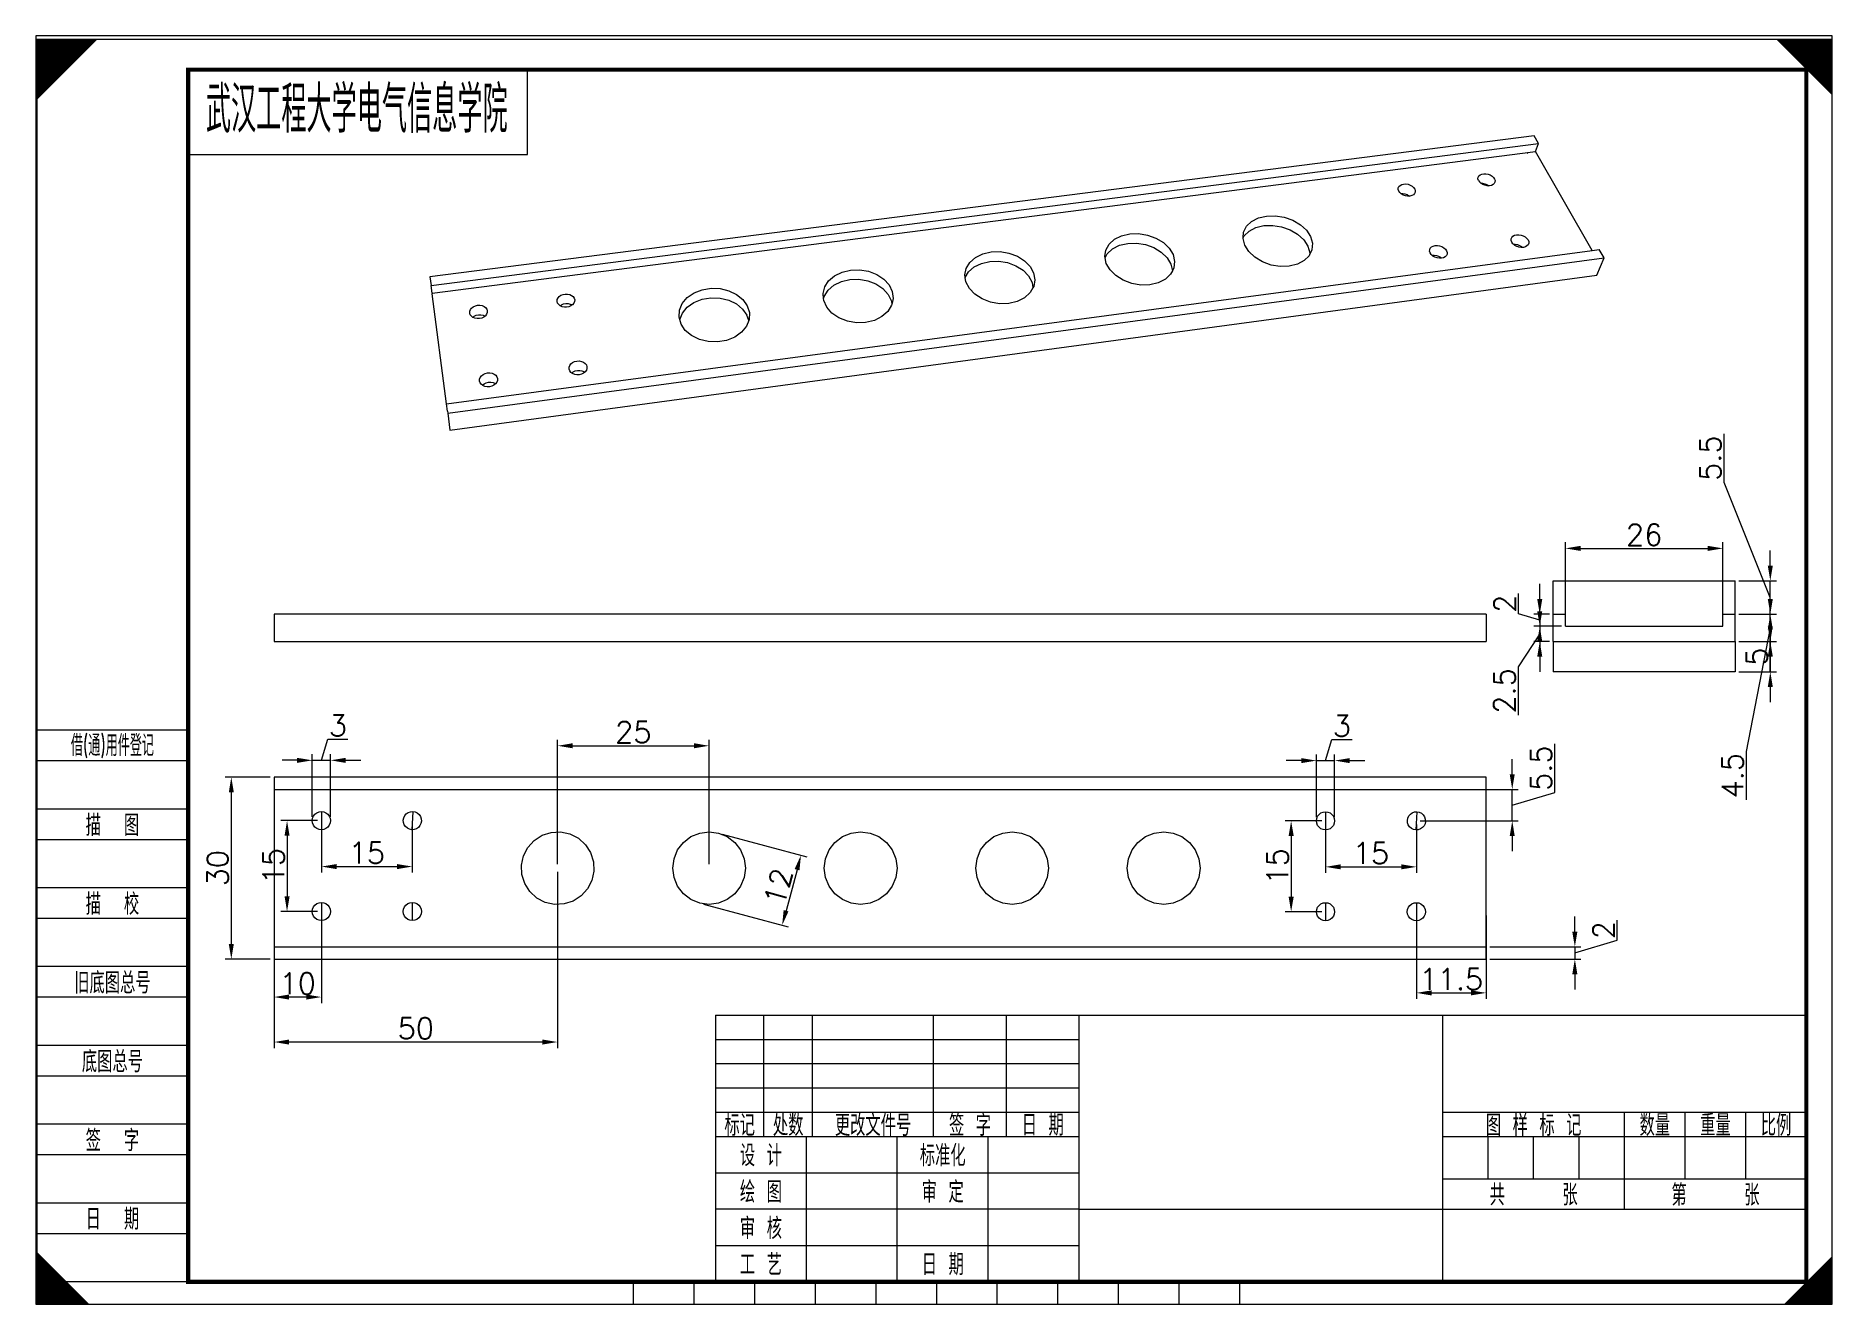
# Paper-space layout '布局1' of a CAD drawing. Extents: x -20 to 277, y -7 to 203.
# The model-space entities are those that its viewports show. They can reach past a viewport. Long polylines and large blocks are cut down to what shows.
import ezdxf
from ezdxf.enums import TextEntityAlignment as Align

# ---------------------------------------------------------------- set-up
doc = ezdxf.new("R2010")
doc.units = 0
doc.header["$LTSCALE"] = 2
doc.layers.get('0').update_dxf_attribs({"linetype": 'CONTINUOUS', "lineweight": 18})
doc.layers.get('DEFPOINTS').update_dxf_attribs({"linetype": 'CONTINUOUS', "lineweight": 18})
for name, color, linetype, lineweight in [('00', 7, 'CONTINUOUS', 18), ('1', 6, 'CONTINUOUS', 18), ('BORDER', 7, 'CONTINUOUS', 18), ('DIM', 1, 'CONTINUOUS', 18), ('TEXT', 7, 'CONTINUOUS', 18)]:
    doc.layers.add(name, color=color, linetype=linetype, lineweight=lineweight)
doc.styles.get("Standard").update_dxf_attribs({"font": 'txt.shx', "bigfont": 'hzcf.shx'})
doc.styles.add('STANDARD 0.75', font='gbenor.shx', dxfattribs={"bigfont": 'gbcbig.shx'})
doc.styles.add('YKYHZ', font='gbenor.shx', dxfattribs={"bigfont": 'gbcbig.shx'})
doc.dimstyles.get("Standard").update_dxf_attribs({"dimtxt": 3.5, "dimasz": 2.5, "dimexe": 1, "dimexo": 0.625, "dimgap": 0.5, "dimtad": 1, "dimzin": 12, "dimdsep": 46, "dimtxsty": 'Standard', "dimcen": -0.09, "dimclrd": 256, "dimclre": 256, "dimclrt": 7, "dimazin": 3, "dimtfac": 1, "dimtmove": 1, "dimatfit": 3, "dimfxl": 1, "dimtolj": 1, "dimtzin": 0, "dimlwd": -1, "dimlwe": -1, "dimarcsym": 0})

psp = doc.layouts.new('布局1')

msp = doc.modelspace()

# ---------------------------------------------------------------- texts
at = {"style": 'STANDARD 0.75', "width": 0.75}
msp.add_text('武汉工程大学电气信息学院', height=7.68474, dxfattribs=at).set_placement((575.167, 797.31))

# ---------------------------------------------------------------- blocks, each defined once
blk = doc.blocks.new('*U0')
at = {"layer": '00', "color": 7, "linetype": 'Continuous', "ltscale": 5}
for p, q in [((81, 205), (25, 205)), ((25, 205), (25, 191)), ((81, 191), (81, 205)), ((25, 191), (81, 191)), ((112, 49), (292, 49)), ((112, 49), (112, 5)), ((172, 5), (172, 49)), ((232, 5), (232, 49)), ((292, 5), (292, 49)), ((112, 29), (172, 29)), ((127, 5), (127, 29)), ((142, 5), (142, 29)), ((157, 5), (157, 29)), ((172, 17), (292, 17))]:
    blk.add_line(p, q, dxfattribs=at)
at = {"layer": '1', "color": 5, "linetype": 'Continuous', "ltscale": 5}
for p, q in [((25, 96), (0, 96)), ((0, 91), (25, 91)), ((25, 83), (0, 83)), ((25, 83), (0, 83)), ((0, 78), (25, 78)), ((25, 70), (0, 70)), ((0, 65), (25, 65)), ((25, 57), (0, 57)), ((0, 52), (25, 52)), ((120, 29), (120, 49)), ((128, 29), (128, 49)), ((148, 29), (148, 49)), ((160, 29), (160, 49)), ((112, 45), (172, 45)), ((25, 44), (0, 44)), ((0, 39), (25, 39)), ((112, 41), (172, 41)), ((112, 37), (172, 37)), ((112, 33), (172, 33)), ((232, 33), (292, 33)), ((262, 17), (262, 33)), ((272, 22), (272, 33)), ((282, 22), (282, 33)), ((25, 31), (0, 31)), ((232, 29), (292, 29)), ((239.5, 22), (239.5, 29)), ((247, 22), (247, 29)), ((254.5, 22), (254.5, 29)), ((0, 26), (25, 26)), ((112, 23), (172, 23)), ((232, 22), (292, 22)), ((25, 18), (0, 18)), ((172, 17), (112, 17)), ((0, 13), (25, 13)), ((112, 11), (172, 11)), ((25, 5), (0, 5)), ((25, 5), (0, 5)), ((25, 5), (0, 5)), ((25, 5), (0, 5)), ((25, 5), (0, 5))]:
    blk.add_line(p, q, dxfattribs=at)
at = {"layer": 'BORDER', "color": 1, "linetype": 'Continuous', "ltscale": 5}
for points in [[(0, 210, 0, 14.14, 0), (5, 205, 14.14, 14.14, 0)], [(297, 210, 0, 14.14, 0), (292, 205, 14.14, 14.14, 0)], [(0, 0, 0, 14.14, 0), (5, 5, 14.14, 14.14, 0)], [(297, 0, 0, 14.14, 0), (292, 5, 14.14, 14.14, 0)]]:
    blk.add_lwpolyline(points, format="xyseb", dxfattribs=at)
blk.add_lwpolyline([(0, 0), (297, 0), (297, 210), (0, 210)], close=True, dxfattribs=at)
at = {"layer": 'BORDER', "color": 1, "linetype": 'Continuous', "ltscale": 5, "const_width": 0.7}
blk.add_lwpolyline([(25, 5), (292, 5), (292, 205), (25, 205)], close=True, dxfattribs=at)
at = {"layer": 'TEXT', "color": 1, "linetype": 'Continuous', "ltscale": 5}
for points in [[(98.5, 0), (98.5, 5)], [(108.5, 0), (108.5, 5)], [(118.5, 0), (118.5, 5)], [(128.5, 0), (128.5, 5)], [(138.5, 0), (138.5, 5)], [(148.5, 0), (148.5, 5)], [(158.5, 0), (158.5, 5)], [(168.5, 0), (168.5, 5)], [(178.5, 0), (178.5, 5)], [(188.5, 0), (188.5, 5)], [(198.5, 0), (198.5, 5)], [(98.5, 0), (198.5, 0)]]:
    blk.add_lwpolyline(points, dxfattribs=at)
at = {"layer": 'TEXT', "color": 7, "linetype": 'Continuous', "ltscale": 5, "style": 'YKYHZ', "width": 0.790251}
blk.add_text('借(通)用件登记', height=3.5, dxfattribs=at).set_placement((12.5, 93.5), align=Align.MIDDLE)
at = {"layer": 'TEXT', "color": 7, "linetype": 'Continuous', "ltscale": 5, "style": 'YKYHZ'}
for s, p in [('描  图', (12.5, 80.5)), ('描  校', (12.5, 67.5)), ('旧底图总号', (12.5, 54.5)), ('底图总号', (12.5, 41.5)), ('标记', (116, 31)), ('处数', (124, 31)), ('更改文件号', (138, 31)), ('签 字', (154, 31)), ('日 期', (166, 31)), ('图 样 标 记', (247, 31)), ('数量', (267, 31)), ('重量', (277, 31)), ('比例', (287, 31)), ('签  字', (12.5, 28.5)), ('设 计', (119.5, 26)), ('标准化', (149.5, 26)), ('绘 图', (119.5, 20)), ('审 定', (149.5, 20)), ('共     张', (247, 19.5)), ('第     张', (277, 19.5)), ('日  期', (12.5, 15.5)), ('审 核', (119.5, 14)), ('工 艺', (119.5, 8)), ('日 期', (149.5, 8))]:
    blk.add_text(s, height=3.5, dxfattribs=at).set_placement(p, align=Align.MIDDLE)
blk = doc.blocks.new('*D5')
at = {"layer": 'DEFPOINTS', "color": 0, "ltscale": 5, "transparency": 16777216}
for p in [(797.49, 717.86), (795.26, 715.86), (799.49, 715.86)]:
    blk.add_point(p, dxfattribs=at)
at = {"layer": 'DIM', "ltscale": 5, "transparency": 16777216}
for p, q in [((791.76, 717.91), (791.76, 721.25)), ((795.26, 720.36), (795.26, 722.86)), ((795.26, 716.86), (791.76, 717.91)), ((796.87, 717.86), (794.26, 717.86)), ((795.26, 717.86), (795.26, 715.86)), ((795.26, 717.86), (795.26, 715.86)), ((798.87, 715.86), (794.26, 715.86)), ((795.26, 713.36), (795.26, 710.86))]:
    blk.add_line(p, q, dxfattribs=at)
for points in [[(794.84, 720.36), (795.67, 720.36), (795.26, 717.86)], [(794.84, 713.36), (795.67, 713.36), (795.26, 715.86)]]:
    blk.add_solid(points, dxfattribs=at)
at = {"layer": 'DIM', "color": 7, "ltscale": 5, "transparency": 16777216, "insert": (789.51, 719.58), "char_height": 3.5, "attachment_point": 5, "rotation": 90}
blk.add_mtext('\\A1;2', dxfattribs=at)
blk = doc.blocks.new('*D6')
at = {"layer": 'DEFPOINTS', "color": 0, "ltscale": 5, "transparency": 16777216}
for p in [(799.49, 715.86), (795.26, 713.36), (797.49, 713.36)]:
    blk.add_point(p, dxfattribs=at)
at = {"layer": 'DIM', "ltscale": 5, "transparency": 16777216}
for p, q in [((795.26, 718.36), (795.26, 720.86)), ((795.26, 714.61), (791.69, 709.2)), ((798.87, 715.86), (794.26, 715.86)), ((795.26, 715.86), (795.26, 713.36)), ((795.26, 715.86), (795.26, 713.36)), ((796.87, 713.36), (794.26, 713.36)), ((791.69, 709.2), (791.69, 701.2)), ((795.26, 710.86), (795.26, 708.36))]:
    blk.add_line(p, q, dxfattribs=at)
for points in [[(794.84, 718.36), (795.67, 718.36), (795.26, 715.86)], [(794.84, 710.86), (795.67, 710.86), (795.26, 713.36)]]:
    blk.add_solid(points, dxfattribs=at)
at = {"layer": 'DIM', "color": 7, "ltscale": 5, "transparency": 16777216, "insert": (789.44, 705.2), "char_height": 3.5, "attachment_point": 5, "rotation": 90}
blk.add_mtext('\\A1;2.5', dxfattribs=at)
blk = doc.blocks.new('*D7')
at = {"layer": 'DEFPOINTS', "color": 0, "ltscale": 5, "transparency": 16777216}
for p in [(825.49, 728.72), (799.49, 715.86), (825.49, 715.86)]:
    blk.add_point(p, dxfattribs=at)
at = {"layer": 'DIM', "ltscale": 5, "transparency": 16777216}
for p, q in [((799.49, 716.49), (799.49, 729.72)), ((825.49, 716.49), (825.49, 729.72)), ((801.99, 728.72), (822.99, 728.72))]:
    blk.add_line(p, q, dxfattribs=at)
for points in [[(801.99, 729.14), (801.99, 728.3), (799.49, 728.72)], [(822.99, 729.14), (822.99, 728.3), (825.49, 728.72)]]:
    blk.add_solid(points, dxfattribs=at)
at = {"layer": 'DIM', "color": 7, "ltscale": 5, "transparency": 16777216, "insert": (812.49, 730.97), "char_height": 3.5, "attachment_point": 5}
blk.add_mtext('\\A1;26', dxfattribs=at)
blk = doc.blocks.new('*D8')
at = {"layer": 'DEFPOINTS', "color": 0, "ltscale": 5, "transparency": 16777216}
for p in [(761.41, 693.7), (758.41, 683.76), (761.41, 683.76)]:
    blk.add_point(p, dxfattribs=at)
at = {"layer": 'DIM', "ltscale": 5, "transparency": 16777216}
for p, q in [((759.91, 693.7), (760.96, 697.2)), ((760.96, 697.2), (764.29, 697.2)), ((755.91, 693.7), (753.41, 693.7)), ((758.41, 684.39), (758.41, 694.7)), ((758.41, 693.7), (761.41, 693.7)), ((758.41, 693.7), (761.41, 693.7)), ((761.41, 684.39), (761.41, 694.7)), ((763.91, 693.7), (766.41, 693.7))]:
    blk.add_line(p, q, dxfattribs=at)
for points in [[(755.91, 694.12), (755.91, 693.29), (758.41, 693.7)], [(763.91, 694.12), (763.91, 693.29), (761.41, 693.7)]]:
    blk.add_solid(points, dxfattribs=at)
at = {"layer": 'DIM', "color": 7, "ltscale": 5, "transparency": 16777216, "insert": (762.62, 699.45), "char_height": 3.5, "attachment_point": 5}
blk.add_mtext('\\A1;3', dxfattribs=at)
blk = doc.blocks.new('*D9')
at = {"layer": 'DEFPOINTS', "color": 0, "ltscale": 5, "transparency": 16777216}
for p in [(759.91, 683.76), (774.91, 683.76), (774.91, 676.17)]:
    blk.add_point(p, dxfattribs=at)
at = {"layer": 'DIM', "ltscale": 5, "transparency": 16777216}
for p, q in [((759.91, 683.14), (759.91, 675.17)), ((774.91, 683.14), (774.91, 675.17)), ((762.41, 676.17), (772.41, 676.17))]:
    blk.add_line(p, q, dxfattribs=at)
for points in [[(762.41, 676.59), (762.41, 675.76), (759.91, 676.17)], [(772.41, 676.59), (772.41, 675.76), (774.91, 676.17)]]:
    blk.add_solid(points, dxfattribs=at)
at = {"layer": 'DIM', "color": 7, "ltscale": 5, "transparency": 16777216, "insert": (767.41, 678.42), "char_height": 3.5, "attachment_point": 5}
blk.add_mtext('\\A1;15', dxfattribs=at)
blk = doc.blocks.new('*D10')
at = {"layer": 'DEFPOINTS', "color": 0, "ltscale": 5, "transparency": 16777216}
for p in [(759.91, 683.76), (754.24, 668.76), (759.91, 668.76)]:
    blk.add_point(p, dxfattribs=at)
at = {"layer": 'DIM', "ltscale": 5, "transparency": 16777216}
for p, q in [((759.28, 683.76), (753.24, 683.76)), ((754.24, 681.26), (754.24, 671.26)), ((759.28, 668.76), (753.24, 668.76))]:
    blk.add_line(p, q, dxfattribs=at)
for points in [[(753.82, 681.26), (754.66, 681.26), (754.24, 683.76)], [(753.82, 671.26), (754.66, 671.26), (754.24, 668.76)]]:
    blk.add_solid(points, dxfattribs=at)
at = {"layer": 'DIM', "color": 7, "ltscale": 5, "transparency": 16777216, "insert": (751.99, 676.26), "char_height": 3.5, "attachment_point": 5, "rotation": 90}
blk.add_mtext('\\A1;15', dxfattribs=at)
blk = doc.blocks.new('*D11')
at = {"layer": 'DEFPOINTS', "color": 0, "ltscale": 5, "transparency": 16777216}
for p in [(774.91, 688.96), (790.72, 688.96), (774.91, 683.76)]:
    blk.add_point(p, dxfattribs=at)
at = {"layer": 'DIM', "ltscale": 5, "transparency": 16777216}
for p, q in [((790.72, 691.46), (790.72, 693.96)), ((797.72, 688.46), (797.72, 696.46)), ((775.53, 688.96), (791.72, 688.96)), ((790.72, 683.76), (790.72, 688.96)), ((790.72, 683.76), (790.72, 688.96)), ((790.72, 686.36), (797.72, 688.46)), ((775.53, 683.76), (791.72, 683.76)), ((790.72, 681.26), (790.72, 678.76))]:
    blk.add_line(p, q, dxfattribs=at)
for points in [[(790.3, 691.46), (791.13, 691.46), (790.72, 688.96)], [(790.3, 681.26), (791.13, 681.26), (790.72, 683.76)]]:
    blk.add_solid(points, dxfattribs=at)
at = {"layer": 'DIM', "color": 7, "ltscale": 5, "transparency": 16777216, "insert": (795.47, 692.46), "char_height": 3.5, "attachment_point": 5, "rotation": 90}
blk.add_mtext('\\A1;5.5', dxfattribs=at)
blk = doc.blocks.new('*D12')
at = {"layer": 'DEFPOINTS', "color": 0, "ltscale": 5, "transparency": 16777216}
for p in [(774.91, 668.76), (786.41, 668.76), (786.41, 655.38)]:
    blk.add_point(p, dxfattribs=at)
at = {"layer": 'DIM', "ltscale": 5, "transparency": 16777216}
for p, q in [((774.91, 668.14), (774.91, 654.38)), ((786.41, 668.14), (786.41, 654.38)), ((777.41, 655.38), (783.91, 655.38))]:
    blk.add_line(p, q, dxfattribs=at)
for points in [[(777.41, 655.79), (777.41, 654.96), (774.91, 655.38)], [(783.91, 655.79), (783.91, 654.96), (786.41, 655.38)]]:
    blk.add_solid(points, dxfattribs=at)
at = {"layer": 'DIM', "color": 7, "ltscale": 5, "transparency": 16777216, "insert": (780.66, 657.63), "char_height": 3.5, "attachment_point": 5}
blk.add_mtext('\\A1;11.5', dxfattribs=at)
blk = doc.blocks.new('*D16')
at = {"layer": 'DEFPOINTS', "color": 0, "ltscale": 5, "transparency": 16777216}
for p in [(659.76, 681.76), (656.65, 670.16), (670.25, 666.52)]:
    blk.add_point(p, dxfattribs=at)
at = {"layer": 'DIM', "ltscale": 5, "transparency": 16777216}
for p, q in [((660.36, 681.59), (674.32, 677.85)), ((672.71, 675.7), (670.9, 668.94)), ((657.25, 670), (671.22, 666.26))]:
    blk.add_line(p, q, dxfattribs=at)
for points in [[(672.31, 675.81), (673.11, 675.59), (673.36, 678.11)], [(670.5, 669.04), (671.3, 668.83), (670.25, 666.52)]]:
    blk.add_solid(points, dxfattribs=at)
at = {"layer": 'DIM', "color": 7, "ltscale": 5, "transparency": 16777216, "insert": (669.63, 672.9), "char_height": 3.5, "attachment_point": 5, "rotation": 75}
blk.add_mtext('\\A1;12', dxfattribs=at)
blk = doc.blocks.new('*D18')
at = {"layer": 'DEFPOINTS', "color": 0, "ltscale": 5, "transparency": 16777216}
for p in [(658.2, 696.15), (633.2, 675.96), (658.2, 675.96)]:
    blk.add_point(p, dxfattribs=at)
at = {"layer": 'DIM', "ltscale": 5, "transparency": 16777216}
for p, q in [((633.2, 676.59), (633.2, 697.15)), ((658.2, 676.59), (658.2, 697.15)), ((635.7, 696.15), (655.7, 696.15))]:
    blk.add_line(p, q, dxfattribs=at)
for points in [[(635.7, 696.57), (635.7, 695.74), (633.2, 696.15)], [(655.7, 696.57), (655.7, 695.74), (658.2, 696.15)]]:
    blk.add_solid(points, dxfattribs=at)
at = {"layer": 'DIM', "color": 7, "ltscale": 5, "transparency": 16777216, "insert": (645.7, 698.4), "char_height": 3.5, "attachment_point": 5}
blk.add_mtext('\\A1;25', dxfattribs=at)
blk = doc.blocks.new('*D19')
at = {"layer": 'DEFPOINTS', "color": 0, "ltscale": 5, "transparency": 16777216}
for p in [(786.41, 662.96), (786.41, 660.96), (801.05, 660.96)]:
    blk.add_point(p, dxfattribs=at)
at = {"layer": 'DIM', "ltscale": 5, "transparency": 16777216}
for p, q in [((801.05, 665.46), (801.05, 667.96)), ((808.05, 664.06), (808.05, 667.39)), ((801.05, 661.96), (808.05, 664.06)), ((787.03, 662.96), (802.05, 662.96)), ((787.03, 660.96), (802.05, 660.96)), ((801.05, 662.96), (801.05, 660.96)), ((801.05, 662.96), (801.05, 660.96)), ((801.05, 658.46), (801.05, 655.96))]:
    blk.add_line(p, q, dxfattribs=at)
for points in [[(800.63, 665.46), (801.46, 665.46), (801.05, 662.96)], [(800.63, 658.46), (801.46, 658.46), (801.05, 660.96)]]:
    blk.add_solid(points, dxfattribs=at)
at = {"layer": 'DIM', "color": 7, "ltscale": 5, "transparency": 16777216, "insert": (805.8, 665.73), "char_height": 3.5, "attachment_point": 5, "rotation": 90}
blk.add_mtext('\\A1;2', dxfattribs=at)
blk = doc.blocks.new('*D20')
at = {"layer": 'DEFPOINTS', "color": 0, "ltscale": 5, "transparency": 16777216}
for p in [(827.49, 713.36), (833.3, 713.36), (827.49, 708.36)]:
    blk.add_point(p, dxfattribs=at)
at = {"layer": 'DIM', "ltscale": 5, "transparency": 16777216}
for p, q in [((833.3, 715.86), (833.3, 718.36)), ((828.12, 713.36), (834.3, 713.36)), ((833.3, 708.36), (833.3, 713.36)), ((828.12, 708.36), (834.3, 708.36)), ((833.3, 705.86), (833.3, 703.36))]:
    blk.add_line(p, q, dxfattribs=at)
for points in [[(832.88, 715.86), (833.71, 715.86), (833.3, 713.36)], [(832.88, 705.86), (833.71, 705.86), (833.3, 708.36)]]:
    blk.add_solid(points, dxfattribs=at)
at = {"layer": 'DIM', "color": 7, "ltscale": 5, "transparency": 16777216, "insert": (831.05, 710.86), "char_height": 3.5, "attachment_point": 5, "rotation": 90}
blk.add_mtext('\\A1;5', dxfattribs=at)
blk = doc.blocks.new('*D21')
at = {"layer": 'DEFPOINTS', "color": 0, "ltscale": 5, "transparency": 16777216}
for p in [(827.49, 717.86), (833.3, 717.86), (827.49, 713.36)]:
    blk.add_point(p, dxfattribs=at)
at = {"layer": 'DIM', "ltscale": 5, "transparency": 16777216}
for p, q in [((833.3, 720.36), (833.3, 722.86)), ((828.12, 717.86), (834.3, 717.86)), ((833.3, 713.36), (833.3, 717.86)), ((833.3, 713.36), (833.3, 717.86)), ((833.3, 715.61), (829.3, 695.21)), ((828.12, 713.36), (834.3, 713.36)), ((833.3, 710.86), (833.3, 708.36)), ((829.3, 695.21), (829.3, 687.21))]:
    blk.add_line(p, q, dxfattribs=at)
for points in [[(832.88, 720.36), (833.71, 720.36), (833.3, 717.86)], [(832.88, 710.86), (833.71, 710.86), (833.3, 713.36)]]:
    blk.add_solid(points, dxfattribs=at)
at = {"layer": 'DIM', "color": 7, "ltscale": 5, "transparency": 16777216, "insert": (827.05, 691.21), "char_height": 3.5, "attachment_point": 5, "rotation": 90}
blk.add_mtext('\\A1;4.5', dxfattribs=at)
blk = doc.blocks.new('*D22')
at = {"layer": 'DEFPOINTS', "color": 0, "ltscale": 5, "transparency": 16777216}
for p in [(827.49, 723.36), (833.3, 723.36), (827.49, 717.86)]:
    blk.add_point(p, dxfattribs=at)
at = {"layer": 'DIM', "ltscale": 5, "transparency": 16777216}
for p, q in [((825.66, 739.61), (825.66, 747.61)), ((833.3, 720.61), (825.66, 739.61)), ((833.3, 725.86), (833.3, 728.36)), ((828.12, 723.36), (834.3, 723.36)), ((833.3, 717.86), (833.3, 723.36)), ((833.3, 717.86), (833.3, 723.36)), ((828.12, 717.86), (834.3, 717.86)), ((833.3, 715.36), (833.3, 712.86))]:
    blk.add_line(p, q, dxfattribs=at)
for points in [[(832.88, 725.86), (833.71, 725.86), (833.3, 723.36)], [(832.88, 715.36), (833.71, 715.36), (833.3, 717.86)]]:
    blk.add_solid(points, dxfattribs=at)
at = {"layer": 'DIM', "color": 7, "ltscale": 5, "transparency": 16777216, "insert": (823.41, 743.61), "char_height": 3.5, "attachment_point": 5, "rotation": 90}
blk.add_mtext('\\A1;5.5', dxfattribs=at)
blk = doc.blocks.new('*D31')
at = {"layer": 'DEFPOINTS', "color": 0, "ltscale": 5, "transparency": 16777216}
for p in [(595.73, 693.75), (592.73, 683.8), (595.73, 683.8)]:
    blk.add_point(p, dxfattribs=at)
at = {"layer": 'DIM', "ltscale": 5, "transparency": 16777216}
for p, q in [((594.23, 693.75), (595.28, 697.25)), ((595.28, 697.25), (598.61, 697.25)), ((590.23, 693.75), (587.73, 693.75)), ((592.73, 684.43), (592.73, 694.75)), ((592.73, 693.75), (595.73, 693.75)), ((592.73, 693.75), (595.73, 693.75)), ((595.73, 684.43), (595.73, 694.75)), ((598.23, 693.75), (600.73, 693.75))]:
    blk.add_line(p, q, dxfattribs=at)
for points in [[(590.23, 694.16), (590.23, 693.33), (592.73, 693.75)], [(598.23, 694.16), (598.23, 693.33), (595.73, 693.75)]]:
    blk.add_solid(points, dxfattribs=at)
at = {"layer": 'DIM', "color": 7, "ltscale": 5, "transparency": 16777216, "insert": (596.95, 699.5), "char_height": 3.5, "attachment_point": 5}
blk.add_mtext('\\A1;3', dxfattribs=at)
blk = doc.blocks.new('*D32')
at = {"layer": 'DEFPOINTS', "color": 0, "ltscale": 5, "transparency": 16777216}
for p in [(594.23, 683.8), (609.23, 683.8), (609.23, 676.22)]:
    blk.add_point(p, dxfattribs=at)
at = {"layer": 'DIM', "ltscale": 5, "transparency": 16777216}
for p, q in [((594.23, 683.18), (594.23, 675.22)), ((609.23, 683.18), (609.23, 675.22)), ((596.73, 676.22), (606.73, 676.22))]:
    blk.add_line(p, q, dxfattribs=at)
for points in [[(596.73, 676.63), (596.73, 675.8), (594.23, 676.22)], [(606.73, 676.63), (606.73, 675.8), (609.23, 676.22)]]:
    blk.add_solid(points, dxfattribs=at)
at = {"layer": 'DIM', "color": 7, "ltscale": 5, "transparency": 16777216, "insert": (601.73, 678.47), "char_height": 3.5, "attachment_point": 5}
blk.add_mtext('\\A1;15', dxfattribs=at)
blk = doc.blocks.new('*D33')
at = {"layer": 'DEFPOINTS', "color": 0, "ltscale": 5, "transparency": 16777216}
for p in [(594.23, 683.8), (588.56, 668.8), (594.23, 668.8)]:
    blk.add_point(p, dxfattribs=at)
at = {"layer": 'DIM', "ltscale": 5, "transparency": 16777216}
for p, q in [((593.6, 683.8), (587.56, 683.8)), ((588.56, 681.3), (588.56, 671.3)), ((593.6, 668.8), (587.56, 668.8))]:
    blk.add_line(p, q, dxfattribs=at)
for points in [[(588.15, 681.3), (588.98, 681.3), (588.56, 683.8)], [(588.15, 671.3), (588.98, 671.3), (588.56, 668.8)]]:
    blk.add_solid(points, dxfattribs=at)
at = {"layer": 'DIM', "color": 7, "ltscale": 5, "transparency": 16777216, "insert": (586.31, 676.3), "char_height": 3.5, "attachment_point": 5, "rotation": 90}
blk.add_mtext('\\A1;15', dxfattribs=at)
blk = doc.blocks.new('*D36')
at = {"layer": 'DEFPOINTS', "color": 0, "ltscale": 5, "transparency": 16777216}
for p in [(586.41, 668.8), (594.23, 668.8), (586.41, 654.69)]:
    blk.add_point(p, dxfattribs=at)
at = {"layer": 'DIM', "ltscale": 5, "transparency": 16777216}
for p, q in [((586.41, 668.18), (586.41, 653.69)), ((594.23, 668.18), (594.23, 653.69)), ((591.73, 654.69), (588.91, 654.69))]:
    blk.add_line(p, q, dxfattribs=at)
for points in [[(588.91, 655.11), (588.91, 654.27), (586.41, 654.69)], [(591.73, 655.11), (591.73, 654.27), (594.23, 654.69)]]:
    blk.add_solid(points, dxfattribs=at)
at = {"layer": 'DIM', "color": 7, "ltscale": 5, "transparency": 16777216, "insert": (590.32, 656.94), "char_height": 3.5, "attachment_point": 5}
blk.add_mtext('\\A1;10', dxfattribs=at)
blk = doc.blocks.new('*D37')
at = {"layer": 'DEFPOINTS', "color": 0, "ltscale": 5, "transparency": 16777216}
for p in [(586.41, 690.96), (579.36, 660.93), (586.41, 660.93)]:
    blk.add_point(p, dxfattribs=at)
at = {"layer": 'DIM', "ltscale": 5, "transparency": 16777216}
for p, q in [((585.78, 690.96), (578.36, 690.96)), ((579.36, 688.46), (579.36, 663.43)), ((585.78, 660.93), (578.36, 660.93))]:
    blk.add_line(p, q, dxfattribs=at)
for points in [[(578.95, 688.46), (579.78, 688.46), (579.36, 690.96)], [(578.95, 663.43), (579.78, 663.43), (579.36, 660.93)]]:
    blk.add_solid(points, dxfattribs=at)
at = {"layer": 'DIM', "color": 7, "ltscale": 5, "transparency": 16777216, "insert": (577.11, 675.95), "char_height": 3.5, "attachment_point": 5, "rotation": 90}
blk.add_mtext('\\A1;30', dxfattribs=at)
blk = doc.blocks.new('*D38')
at = {"layer": 'DEFPOINTS', "color": 0, "ltscale": 5, "transparency": 16777216}
for p in [(586.41, 676.3), (633.2, 675.96), (586.41, 647.27)]:
    blk.add_point(p, dxfattribs=at)
at = {"layer": 'DIM', "ltscale": 5, "transparency": 16777216}
for p, q in [((586.41, 675.68), (586.41, 646.27)), ((633.2, 675.34), (633.2, 646.27)), ((630.7, 647.27), (588.91, 647.27))]:
    blk.add_line(p, q, dxfattribs=at)
for points in [[(588.91, 647.68), (588.91, 646.85), (586.41, 647.27)], [(630.7, 647.68), (630.7, 646.85), (633.2, 647.27)]]:
    blk.add_solid(points, dxfattribs=at)
at = {"layer": 'DIM', "color": 7, "ltscale": 5, "transparency": 16777216, "insert": (609.81, 649.52), "char_height": 3.5, "attachment_point": 5}
blk.add_mtext('\\A1;50', dxfattribs=at)

# ---------------------------------------------------------------- dimensions: what is measured, and where the dimension line sits
at = {"layer": 'DIM', "ltscale": 5}
for base, p1, p2, picture, middle in [((833.295, 723.363), (827.493, 717.863), (827.493, 723.363), '*D22', (825.662, 740.115)), ((795.256, 713.363), (799.493, 715.863), (797.493, 713.363), '*D6', (791.695, 708.704)), ((833.295, 717.863), (827.493, 713.363), (827.493, 717.863), '*D21', (829.295, 694.706))]:
    dim = msp.add_linear_dim(base=base, p1=p1, p2=p2, angle=90, dimstyle='Standard', dxfattribs=at)
    dim.commit()
    dim.dimension.update_dxf_attribs({"geometry": picture, "text_midpoint": middle, "dimtype": 160})
for base, p1, p2, picture, middle in [((825.493, 728.72), (799.493, 715.863), (825.493, 715.863), '*D7', (812.493, 730.97)), ((595.73, 693.747), (592.73, 683.804), (595.73, 683.804), '*D31', (595.78, 699.497)), ((658.204, 696.154), (633.204, 675.961), (658.204, 675.961), '*D18', (645.704, 698.404)), ((761.408, 693.703), (758.408, 683.761), (761.408, 683.761), '*D8', (761.458, 699.453)), ((609.23, 676.216), (594.23, 683.804), (609.23, 683.804), '*D32', (601.73, 678.466)), ((774.908, 676.172), (759.908, 683.761), (774.908, 683.761), '*D9', (767.408, 678.422)), ((786.408, 655.376), (774.908, 668.761), (786.408, 668.761), '*D12', (780.658, 657.626))]:
    dim = msp.add_linear_dim(base=base, p1=p1, p2=p2, dimstyle='Standard', dxfattribs=at)
    dim.commit()
    dim.dimension.update_dxf_attribs({"geometry": picture, "text_midpoint": middle})
for base, p1, p2, picture, middle in [((795.256, 715.863), (797.493, 717.863), (799.493, 715.863), '*D5', (789.506, 718.413)), ((833.295, 713.363), (827.493, 708.363), (827.493, 713.363), '*D20', (831.045, 710.863)), ((588.562, 668.804), (594.23, 683.804), (594.23, 668.804), '*D33', (586.312, 676.304)), ((754.24, 668.761), (759.908, 683.761), (759.908, 668.761), '*D10', (751.99, 676.261)), ((801.046, 660.961), (786.408, 662.961), (786.408, 660.961), '*D19', (805.796, 664.561))]:
    dim = msp.add_linear_dim(base=base, p1=p1, p2=p2, angle=90, dimstyle='Standard', dxfattribs=at)
    dim.commit()
    dim.dimension.update_dxf_attribs({"geometry": picture, "text_midpoint": middle})
for base, p1, p2, text, picture, middle in [((790.717, 688.961), (774.908, 683.761), (774.908, 688.961), '5.5', '*D11', (795.467, 688.961)), ((579.364, 660.934), (586.408, 690.961), (586.408, 660.934), '30', '*D37', (577.114, 675.947))]:
    dim = msp.add_linear_dim(base=base, p1=p1, p2=p2, angle=90, text=text, dimstyle='Standard', dxfattribs=at)
    dim.commit()
    dim.dimension.update_dxf_attribs({"geometry": picture, "text_midpoint": middle})
dim = msp.add_aligned_dim(p1=(659.757, 681.756), p2=(656.651, 670.165), distance=14.079, dimstyle='Standard', dxfattribs=at)
dim.commit()
dim.dimension.update_dxf_attribs({"geometry": '*D16', "text_midpoint": (669.63, 672.899)})
for base, p1, p2, text, picture, middle in [((586.408, 647.267), (633.204, 675.961), (586.408, 676.304), '50', '*D38', (609.806, 649.517)), ((586.408, 654.689), (594.23, 668.804), (586.408, 668.804), '10', '*D36', (590.319, 656.939))]:
    dim = msp.add_linear_dim(base=base, p1=p1, p2=p2, text=text, dimstyle='Standard', dxfattribs=at)
    dim.commit()
    dim.dimension.update_dxf_attribs({"geometry": picture, "text_midpoint": middle})

# ---------------------------------------------------------------- linework, layer by layer
for p, q in [((794.317, 796.796), (612.143, 773.536)), ((612.331, 772.103), (795.054, 795.51)), ((795.054, 795.51), (794.317, 796.796)), ((794.573, 794.232), (795.054, 795.51)), ((612.487, 770.839), (794.573, 794.232)), ((793.26, 793.96), (793.291, 794.044)), ((793.304, 793.836), (793.263, 793.908)), ((803.89, 777.884), (794.573, 794.232)), ((771.91, 788.197), (772.015, 788.43)), ((772.015, 788.43), (772.208, 788.623)), ((772.208, 788.623), (772.476, 788.763)), ((772.476, 788.763), (772.8, 788.841)), ((772.8, 788.841), (773.159, 788.852)), ((773.159, 788.852), (773.528, 788.794)), ((773.528, 788.794), (773.882, 788.671)), ((773.882, 788.671), (774.197, 788.493)), ((774.197, 788.493), (774.453, 788.27)), ((785.062, 789.7), (785.085, 789.952)), ((785.136, 789.439), (785.062, 789.7)), ((785.085, 789.952), (785.202, 790.176)), ((785.136, 789.439), (785.301, 789.184)), ((785.202, 790.176), (785.406, 790.358)), ((785.547, 788.955), (785.301, 789.184)), ((785.406, 790.358), (785.682, 790.484)), ((785.547, 788.955), (785.808, 788.96)), ((785.856, 788.766), (785.547, 788.955)), ((785.682, 790.484), (786.012, 790.547)), ((785.808, 788.96), (786.175, 788.888)), ((786.208, 788.631), (785.856, 788.766)), ((786.012, 790.547), (786.374, 790.543)), ((786.175, 788.888), (786.524, 788.754)), ((786.578, 788.558), (786.208, 788.631)), ((786.374, 790.543), (786.743, 790.471)), ((786.524, 788.754), (786.831, 788.567)), ((786.831, 788.567), (786.578, 788.558)), ((786.743, 790.471), (787.093, 790.337)), ((786.941, 788.554), (786.831, 788.567)), ((787.273, 788.618), (786.941, 788.554)), ((787.093, 790.337), (787.402, 790.15)), ((787.55, 788.745), (787.273, 788.618)), ((787.402, 790.15), (787.648, 789.921)), ((787.753, 788.928), (787.55, 788.745)), ((787.648, 789.921), (787.815, 789.667)), ((787.869, 789.153), (787.753, 788.928)), ((787.815, 789.667), (787.89, 789.405)), ((787.89, 789.405), (787.869, 789.153)), ((771.9, 787.939), (771.91, 788.197)), ((771.986, 787.676), (771.9, 787.939)), ((772.163, 787.423), (771.986, 787.676)), ((772.347, 787.261), (772.163, 787.423)), ((772.347, 787.261), (772.648, 787.27)), ((772.418, 787.199), (772.347, 787.261)), ((772.734, 787.019), (772.418, 787.199)), ((772.648, 787.27), (773.015, 787.212)), ((773.089, 786.896), (772.734, 787.019)), ((773.015, 787.212), (773.367, 787.089)), ((773.46, 786.837), (773.089, 786.896)), ((773.367, 787.089), (773.681, 786.911)), ((773.755, 786.846), (773.46, 786.837)), ((773.681, 786.911), (773.755, 786.846)), ((773.82, 786.848), (773.755, 786.846)), ((774.145, 786.926), (773.82, 786.848)), ((774.414, 787.068), (774.145, 786.926)), ((774.606, 787.262), (774.414, 787.068)), ((774.453, 788.27), (774.63, 788.018)), ((774.71, 787.497), (774.606, 787.262)), ((774.63, 788.018), (774.718, 787.754)), ((774.718, 787.754), (774.71, 787.497)), ((746.881, 781.867), (747.709, 782.662)), ((747.709, 782.662), (748.827, 783.239)), ((748.827, 783.239), (750.157, 783.559)), ((750.157, 783.559), (751.611, 783.601)), ((751.611, 783.601), (753.094, 783.363)), ((753.094, 783.363), (754.507, 782.861)), ((754.507, 782.861), (755.754, 782.126)), ((724.208, 778.911), (725.084, 779.718)), ((725.084, 779.718), (726.239, 780.303)), ((726.239, 780.303), (727.595, 780.627)), ((727.595, 780.627), (729.062, 780.669)), ((729.062, 780.669), (730.542, 780.428)), ((730.542, 780.428), (731.938, 779.919)), ((731.938, 779.919), (733.156, 779.174)), ((746.295, 779.837), (746.305, 779.946)), ((746.582, 778.739), (746.295, 779.837)), ((746.305, 779.946), (746.397, 780.904)), ((746.305, 779.946), (746.477, 780.29)), ((746.397, 780.904), (746.881, 781.867)), ((746.477, 780.29), (747.303, 781.085)), ((747.303, 781.085), (748.416, 781.661)), ((748.416, 781.661), (749.74, 781.98)), ((749.74, 781.98), (751.189, 782.023)), ((751.189, 782.023), (752.665, 781.785)), ((752.665, 781.785), (754.07, 781.283)), ((754.07, 781.283), (755.312, 780.549)), ((755.312, 780.549), (756.306, 779.63)), ((755.754, 782.126), (756.753, 781.207)), ((756.306, 779.63), (756.983, 778.588)), ((756.753, 781.207), (757.435, 780.164)), ((757.435, 780.164), (757.75, 779.068)), ((790.548, 779.794), (790.644, 780.036)), ((790.549, 779.526), (790.548, 779.794)), ((790.649, 779.252), (790.549, 779.526)), ((790.644, 780.036), (790.833, 780.237)), ((790.833, 780.237), (791.099, 780.383)), ((791.099, 780.383), (791.426, 780.464)), ((791.426, 780.464), (791.792, 780.475)), ((791.792, 780.475), (792.17, 780.414)), ((792.17, 780.414), (792.537, 780.287)), ((792.537, 780.287), (792.867, 780.101)), ((792.867, 780.101), (793.137, 779.87)), ((793.137, 779.87), (793.329, 779.608)), ((793.329, 779.608), (793.43, 779.334)), ((614.884, 752.589), (803.89, 777.884)), ((615.09, 751.017), (805.864, 776.636)), ((701.224, 775.916), (702.149, 776.733)), ((702.149, 776.733), (703.343, 777.326)), ((703.343, 777.326), (704.725, 777.654)), ((704.725, 777.654), (706.205, 777.698)), ((706.205, 777.698), (707.682, 777.454)), ((707.682, 777.454), (709.06, 776.937)), ((709.06, 776.937), (710.247, 776.182)), ((723.511, 776.854), (723.671, 777.935)), ((723.546, 776.687), (723.511, 776.854)), ((723.546, 776.687), (723.902, 777.337)), ((723.743, 775.741), (723.546, 776.687)), ((723.671, 777.935), (724.208, 778.911)), ((723.902, 777.337), (724.775, 778.143)), ((724.775, 778.143), (725.925, 778.727)), ((725.925, 778.727), (727.276, 779.051)), ((727.276, 779.051), (728.736, 779.093)), ((728.736, 779.093), (730.21, 778.853)), ((730.21, 778.853), (731.599, 778.344)), ((731.599, 778.344), (732.811, 777.599)), ((732.811, 777.599), (733.763, 776.668)), ((733.156, 779.174), (734.113, 778.242)), ((733.763, 776.668), (734.391, 775.612)), ((734.113, 778.242), (734.744, 777.185)), ((734.744, 777.185), (735.004, 776.074)), ((747.242, 777.685), (746.582, 778.739)), ((748.233, 776.747), (747.242, 777.685)), ((749.488, 775.991), (748.233, 776.747)), ((757.211, 777.012), (756.389, 776.195)), ((756.983, 778.588), (757.295, 777.493)), ((757.27, 777.137), (757.211, 777.012)), ((757.674, 777.992), (757.27, 777.137)), ((757.295, 777.493), (757.27, 777.137)), ((757.75, 779.068), (757.674, 777.992)), ((777.088, 777.739), (777.095, 778.008)), ((777.179, 777.462), (777.088, 777.739)), ((777.095, 778.008), (777.199, 778.253)), ((777.363, 777.197), (777.179, 777.462)), ((777.199, 778.253), (777.394, 778.455)), ((777.461, 777.11), (777.363, 777.197)), ((777.394, 778.455), (777.667, 778.602)), ((777.461, 777.11), (777.819, 777.12)), ((777.627, 776.963), (777.461, 777.11)), ((777.952, 776.774), (777.627, 776.963)), ((777.667, 778.602), (777.998, 778.684)), ((777.819, 777.12), (778.195, 777.06)), ((778.318, 776.645), (777.952, 776.774)), ((777.998, 778.684), (778.365, 778.695)), ((778.195, 777.06), (778.558, 776.932)), ((778.698, 776.583), (778.318, 776.645)), ((778.365, 778.695), (778.743, 778.634)), ((778.558, 776.932), (778.881, 776.744)), ((779.067, 776.594), (778.698, 776.583)), ((778.743, 778.634), (779.107, 778.506)), ((778.881, 776.744), (779.067, 776.594)), ((779.399, 776.677), (779.067, 776.594)), ((779.107, 778.506), (779.433, 778.319)), ((779.672, 776.825), (779.399, 776.677)), ((779.433, 778.319), (779.697, 778.085)), ((779.867, 777.029), (779.672, 776.825)), ((779.697, 778.085), (779.882, 777.821)), ((779.97, 777.274), (779.867, 777.029)), ((779.882, 777.821), (779.975, 777.545)), ((779.975, 777.545), (779.97, 777.274)), ((790.84, 778.989), (790.649, 779.252)), ((790.953, 778.892), (790.84, 778.989)), ((790.953, 778.892), (791.188, 778.899)), ((791.109, 778.756), (790.953, 778.892)), ((791.109, 778.756), (791.44, 778.569)), ((791.188, 778.899), (791.565, 778.838)), ((791.808, 778.441), (791.44, 778.569)), ((791.565, 778.838), (791.93, 778.711)), ((792.188, 778.38), (791.808, 778.441)), ((791.93, 778.711), (792.258, 778.526)), ((792.419, 778.387), (792.188, 778.38)), ((792.258, 778.526), (792.419, 778.387)), ((792.555, 778.391), (792.419, 778.387)), ((792.883, 778.473), (792.555, 778.391)), ((793.151, 778.62), (792.883, 778.473)), ((793.338, 778.822), (793.151, 778.62)), ((793.434, 779.066), (793.338, 778.822)), ((793.43, 779.334), (793.434, 779.066)), ((803.89, 777.884), (805.06, 778.04)), ((804.653, 773.797), (805.864, 776.636)), ((805.864, 776.636), (805.06, 778.04)), ((612.143, 773.536), (612.331, 772.103)), ((615.432, 748.232), (804.653, 773.797)), ((677.923, 772.879), (678.898, 773.708)), ((678.898, 773.708), (680.132, 774.308)), ((680.132, 774.308), (681.541, 774.641)), ((681.541, 774.641), (683.033, 774.685)), ((683.033, 774.685), (684.508, 774.438)), ((684.508, 774.438), (685.868, 773.914)), ((685.868, 773.914), (687.023, 773.148)), ((700.414, 773.83), (700.632, 774.926)), ((700.475, 773.432), (700.414, 773.83)), ((700.475, 773.432), (701.019, 774.344)), ((700.632, 774.926), (701.224, 775.916)), ((701.019, 774.344), (701.94, 775.161)), ((701.94, 775.161), (703.129, 775.753)), ((703.129, 775.753), (704.506, 776.081)), ((704.506, 776.081), (705.978, 776.124)), ((705.978, 776.124), (707.449, 775.88)), ((707.449, 775.88), (708.821, 775.364)), ((708.821, 775.364), (710.002, 774.61)), ((710.002, 774.61), (710.912, 773.666)), ((710.247, 776.182), (711.162, 775.237)), ((710.912, 773.666), (711.489, 772.596)), ((711.162, 775.237), (711.742, 774.166)), ((711.742, 774.166), (711.945, 773.039)), ((724.352, 774.672), (723.743, 775.741)), ((725.301, 773.721), (724.352, 774.672)), ((726.524, 772.955), (725.301, 773.721)), ((734.354, 773.99), (733.484, 773.162)), ((734.64, 774.539), (734.354, 773.99)), ((734.391, 775.612), (734.64, 774.539)), ((734.872, 774.984), (734.64, 774.539)), ((735.004, 776.074), (734.872, 774.984)), ((750.92, 775.471), (749.488, 775.991)), ((752.431, 775.224), (750.92, 775.471)), ((753.913, 775.268), (752.431, 775.224)), ((755.264, 775.6), (753.913, 775.268)), ((756.389, 776.195), (755.264, 775.6)), ((612.487, 770.839), (612.331, 772.103)), ((612.487, 770.839), (612.493, 770.703)), ((614.884, 752.589), (612.493, 770.703)), ((633.759, 770.485), (634.096, 770.624)), ((634.096, 770.624), (634.465, 770.693)), ((634.465, 770.693), (634.842, 770.689)), ((634.842, 770.689), (635.201, 770.61)), ((635.201, 770.61), (635.518, 770.463)), ((654.595, 770.09), (655.709, 770.862)), ((655.709, 770.862), (657.045, 771.388)), ((657.045, 771.388), (658.515, 771.633)), ((658.515, 771.633), (660.019, 771.583)), ((660.019, 771.583), (661.46, 771.239)), ((661.46, 771.239), (662.74, 770.625)), ((662.74, 770.625), (663.775, 769.781)), ((676.996, 770.764), (677.274, 771.875)), ((677.08, 769.927), (676.996, 770.764)), ((677.175, 770.307), (677.822, 771.31)), ((677.274, 771.875), (677.923, 772.879)), ((677.822, 771.31), (678.792, 772.138)), ((678.792, 772.138), (680.021, 772.738)), ((680.021, 772.738), (681.424, 773.071)), ((681.424, 773.071), (682.909, 773.115)), ((682.909, 773.115), (684.377, 772.867)), ((684.377, 772.867), (685.731, 772.344)), ((685.731, 772.344), (686.88, 771.579)), ((686.88, 771.579), (687.747, 770.622)), ((687.023, 773.148), (687.894, 772.191)), ((687.747, 770.622), (688.271, 769.537)), ((687.894, 772.191), (688.421, 771.105)), ((688.421, 771.105), (688.565, 769.962)), ((700.588, 772.702), (700.475, 773.432)), ((701.145, 771.618), (700.588, 772.702)), ((702.05, 770.654), (701.145, 771.618)), ((703.241, 769.877), (702.05, 770.654)), ((711.18, 770.926), (710.26, 770.087)), ((711.642, 771.738), (711.18, 770.926)), ((711.489, 772.596), (711.642, 771.738)), ((711.754, 771.934), (711.642, 771.738)), ((711.945, 773.039), (711.754, 771.934)), ((727.939, 772.428), (726.524, 772.955)), ((729.447, 772.177), (727.939, 772.428)), ((730.942, 772.222), (729.447, 772.177)), ((732.32, 772.558), (730.942, 772.222)), ((733.484, 773.162), (732.32, 772.558)), ((618.708, 767.546), (618.717, 767.835)), ((618.717, 767.835), (618.824, 768.117)), ((618.824, 768.117), (619.021, 768.373)), ((619.021, 768.373), (619.296, 768.585)), ((619.296, 768.585), (619.628, 768.739)), ((619.628, 768.739), (619.997, 768.824)), ((619.997, 768.824), (620.376, 768.835)), ((620.376, 768.835), (620.741, 768.772)), ((620.741, 768.772), (621.066, 768.638)), ((621.066, 768.638), (621.329, 768.442)), ((621.329, 768.442), (621.513, 768.198)), ((621.598, 767.633), (621.493, 767.35)), ((621.513, 768.198), (621.605, 767.922)), ((621.605, 767.922), (621.598, 767.633)), ((633.134, 769.478), (633.155, 769.765)), ((633.212, 769.2), (633.134, 769.478)), ((633.155, 769.765), (633.272, 770.041)), ((633.384, 768.948), (633.212, 769.2)), ((633.272, 770.041), (633.478, 770.286)), ((633.637, 768.741), (633.384, 768.948)), ((633.478, 770.286), (633.759, 770.485)), ((633.637, 768.741), (633.857, 768.919)), ((633.955, 768.593), (633.637, 768.741)), ((633.857, 768.919), (634.192, 769.057)), ((634.315, 768.514), (633.955, 768.593)), ((634.192, 769.057), (634.559, 769.127)), ((634.694, 768.509), (634.315, 768.514)), ((634.559, 769.127), (634.935, 769.122)), ((635.065, 768.579), (634.694, 768.509)), ((634.935, 769.122), (635.292, 769.043)), ((635.403, 768.719), (635.065, 768.579)), ((635.292, 769.043), (635.608, 768.897)), ((635.628, 768.88), (635.403, 768.719)), ((635.518, 770.463), (635.772, 770.258)), ((635.608, 768.897), (635.628, 768.88)), ((635.684, 768.919), (635.628, 768.88)), ((635.889, 769.166), (635.684, 768.919)), ((635.772, 770.258), (635.944, 770.007)), ((636.005, 769.442), (635.889, 769.166)), ((635.944, 770.007), (636.024, 769.729)), ((636.024, 769.729), (636.005, 769.442)), ((653.245, 766.865), (653.318, 768.023)), ((653.318, 768.023), (653.779, 769.123)), ((653.779, 769.123), (654.595, 770.09)), ((653.786, 767.557), (654.598, 768.524)), ((654.598, 768.524), (655.707, 769.295)), ((655.707, 769.295), (657.038, 769.82)), ((657.038, 769.82), (658.5, 770.065)), ((658.5, 770.065), (659.998, 770.015)), ((659.998, 770.015), (661.432, 769.672)), ((661.432, 769.672), (662.707, 769.059)), ((662.707, 769.059), (663.737, 768.215)), ((663.737, 768.215), (664.451, 767.196)), ((663.775, 769.781), (664.493, 768.76)), ((664.493, 768.76), (664.844, 767.632)), ((664.844, 767.632), (664.801, 766.472)), ((677.08, 769.927), (677.175, 770.307)), ((677.111, 769.62), (677.08, 769.927)), ((677.614, 768.521), (677.111, 769.62)), ((678.474, 767.543), (677.614, 768.521)), ((687.683, 767.82), (686.711, 766.968)), ((688.314, 768.841), (687.683, 767.82)), ((688.271, 769.537), (688.343, 768.968)), ((688.343, 768.968), (688.314, 768.841)), ((688.565, 769.962), (688.343, 768.968)), ((704.638, 769.342), (703.241, 769.877)), ((706.143, 769.088), (704.638, 769.342)), ((707.651, 769.134), (706.143, 769.088)), ((709.056, 769.474), (707.651, 769.134)), ((710.26, 770.087), (709.056, 769.474)), ((618.799, 767.269), (618.708, 767.546)), ((618.981, 767.024), (618.799, 767.269)), ((619.227, 766.84), (618.981, 767.024)), ((619.227, 766.84), (619.459, 767.02)), ((619.245, 766.827), (619.227, 766.84)), ((619.571, 766.691), (619.245, 766.827)), ((619.459, 767.02), (619.79, 767.174)), ((619.937, 766.627), (619.571, 766.691)), ((619.79, 767.174), (620.157, 767.259)), ((620.318, 766.639), (619.937, 766.627)), ((620.157, 767.259), (620.535, 767.27)), ((620.688, 766.725), (620.318, 766.639)), ((620.535, 767.27), (620.898, 767.207)), ((621.022, 766.88), (620.688, 766.725)), ((620.898, 767.207), (621.221, 767.073)), ((621.246, 767.054), (621.022, 766.88)), ((621.221, 767.073), (621.246, 767.054)), ((621.297, 767.093), (621.246, 767.054)), ((621.493, 767.35), (621.297, 767.093)), ((653.348, 766.501), (653.245, 766.865)), ((653.348, 766.501), (653.786, 767.557)), ((653.569, 765.727), (653.348, 766.501)), ((654.27, 764.688), (653.569, 765.727)), ((655.302, 763.821), (654.27, 764.688)), ((664.364, 765.36), (663.561, 764.371)), ((664.731, 766.294), (664.364, 765.36)), ((664.731, 766.294), (664.451, 767.196)), ((664.801, 766.472), (664.731, 766.294)), ((679.633, 766.755), (678.474, 767.543)), ((681.011, 766.213), (679.633, 766.755)), ((682.513, 765.956), (681.011, 766.213)), ((684.033, 766.002), (682.513, 765.956)), ((685.466, 766.348), (684.033, 766.002)), ((686.711, 766.968), (685.466, 766.348)), ((656.595, 763.186), (655.302, 763.821)), ((658.06, 762.83), (656.595, 763.186)), ((659.595, 762.777), (658.06, 762.83)), ((661.091, 763.032), (659.595, 762.777)), ((662.444, 763.577), (661.091, 763.032)), ((663.561, 764.371), (662.444, 763.577)), ((635.104, 758.605), (635.203, 758.898)), ((635.203, 758.898), (635.395, 759.164)), ((635.395, 759.164), (635.667, 759.385)), ((635.667, 759.385), (636.001, 759.545)), ((636.001, 759.545), (636.374, 759.634)), ((636.374, 759.634), (636.76, 759.646)), ((636.76, 759.646), (637.135, 759.58)), ((637.135, 759.58), (637.471, 759.44)), ((637.471, 759.44), (637.748, 759.236)), ((637.748, 759.236), (637.944, 758.982)), ((637.944, 758.982), (638.048, 758.694)), ((620.32, 756.337), (620.327, 756.641)), ((620.413, 756.047), (620.32, 756.337)), ((620.327, 756.641), (620.436, 756.937)), ((620.601, 755.789), (620.413, 756.047)), ((620.436, 756.937), (620.637, 757.206)), ((620.799, 755.655), (620.601, 755.789)), ((620.637, 757.206), (620.918, 757.428)), ((620.799, 755.655), (621.078, 755.877)), ((620.918, 757.428), (621.258, 757.59)), ((621.078, 755.877), (621.417, 756.038)), ((621.258, 757.59), (621.636, 757.68)), ((621.417, 756.038), (621.792, 756.128)), ((621.636, 757.68), (622.024, 757.692)), ((621.792, 756.128), (622.179, 756.14)), ((622.024, 757.692), (622.398, 757.625)), ((622.179, 756.14), (622.551, 756.073)), ((622.398, 757.625), (622.732, 757.484)), ((622.551, 756.073), (622.883, 755.932)), ((622.974, 755.861), (622.694, 755.637)), ((622.732, 757.484), (623.003, 757.278)), ((622.883, 755.932), (622.974, 755.861)), ((623.174, 756.131), (622.974, 755.861)), ((623.003, 757.278), (623.192, 757.022)), ((623.281, 756.428), (623.174, 756.131)), ((623.192, 757.022), (623.287, 756.732)), ((623.287, 756.732), (623.281, 756.428)), ((635.106, 758.303), (635.104, 758.605)), ((635.208, 758.015), (635.106, 758.303)), ((635.404, 757.759), (635.208, 758.015)), ((635.543, 757.656), (635.404, 757.759)), ((635.543, 757.656), (635.758, 757.831)), ((635.681, 757.554), (635.543, 757.656)), ((636.018, 757.413), (635.681, 757.554)), ((635.758, 757.831), (636.09, 757.991)), ((636.395, 757.346), (636.018, 757.413)), ((636.09, 757.991), (636.461, 758.08)), ((636.783, 757.358), (636.395, 757.346)), ((636.461, 758.08), (636.846, 758.092)), ((637.158, 757.448), (636.783, 757.358)), ((636.846, 758.092), (637.219, 758.025)), ((637.493, 757.609), (637.158, 757.448)), ((637.219, 758.025), (637.554, 757.886)), ((637.699, 757.778), (637.493, 757.609)), ((637.554, 757.886), (637.699, 757.778)), ((637.765, 757.832), (637.699, 757.778)), ((637.955, 758.099), (637.765, 757.832)), ((638.052, 758.393), (637.955, 758.099)), ((638.048, 758.694), (638.052, 758.393)), ((620.872, 755.582), (620.799, 755.655)), ((621.207, 755.439), (620.872, 755.582)), ((621.582, 755.372), (621.207, 755.439)), ((621.973, 755.384), (621.582, 755.372)), ((622.352, 755.474), (621.973, 755.384)), ((622.694, 755.637), (622.352, 755.474)), ((615.037, 751.344), (614.884, 752.589)), ((615.037, 751.344), (615.09, 751.017)), ((615.09, 751.017), (615.432, 748.232)), ((797.493, 717.863), (797.493, 723.363)), ((797.493, 723.363), (827.493, 723.363)), ((827.493, 717.863), (827.493, 723.363)), ((786.408, 717.863), (586.408, 717.863)), ((586.408, 717.863), (586.408, 713.363)), ((786.408, 717.863), (786.408, 713.363)), ((797.493, 717.863), (799.493, 717.863)), ((797.493, 713.363), (797.493, 717.863)), ((799.493, 715.863), (799.493, 717.863)), ((825.493, 717.863), (827.493, 717.863)), ((825.493, 715.863), (825.493, 717.863)), ((827.493, 713.363), (827.493, 717.863)), ((799.493, 715.863), (825.493, 715.863)), ((586.408, 713.363), (786.408, 713.363)), ((797.493, 713.363), (797.493, 708.363)), ((797.493, 713.363), (827.493, 713.363)), ((827.493, 713.363), (827.493, 708.363)), ((827.493, 708.363), (797.493, 708.363)), ((786.408, 690.961), (586.408, 690.961)), ((586.408, 690.961), (586.408, 688.961)), ((786.408, 688.961), (786.408, 690.961)), ((586.408, 688.961), (786.408, 688.961)), ((586.408, 688.961), (586.408, 662.961)), ((786.408, 662.961), (786.408, 688.961)), ((592.931, 684.554), (593.169, 684.865)), ((593.169, 684.865), (593.48, 685.103)), ((593.48, 685.103), (593.841, 685.253)), ((593.841, 685.253), (594.23, 685.304)), ((594.23, 685.304), (594.618, 685.253)), ((594.618, 685.253), (594.98, 685.103)), ((594.98, 685.103), (595.29, 684.865)), ((595.29, 684.865), (595.529, 684.554)), ((607.805, 684.273), (607.975, 684.626)), ((607.975, 684.626), (608.23, 684.923)), ((608.23, 684.923), (608.553, 685.143)), ((608.553, 685.143), (608.923, 685.273)), ((608.923, 685.273), (609.313, 685.302)), ((609.313, 685.302), (609.698, 685.229)), ((609.698, 685.229), (610.051, 685.06)), ((610.051, 685.06), (610.348, 684.804)), ((610.348, 684.804), (610.569, 684.481)), ((758.609, 684.511), (758.847, 684.821)), ((758.847, 684.821), (759.158, 685.06)), ((759.158, 685.06), (759.519, 685.209)), ((759.519, 685.209), (759.908, 685.261)), ((759.908, 685.261), (760.296, 685.209)), ((760.296, 685.209), (760.658, 685.06)), ((760.658, 685.06), (760.968, 684.821)), ((760.968, 684.821), (761.207, 684.511)), ((773.652, 684.582), (773.908, 684.879)), ((773.908, 684.879), (774.231, 685.099)), ((774.231, 685.099), (774.601, 685.229)), ((774.601, 685.229), (774.991, 685.258)), ((774.991, 685.258), (775.376, 685.185)), ((775.376, 685.185), (775.729, 685.016)), ((775.729, 685.016), (776.026, 684.76)), ((776.026, 684.76), (776.246, 684.437)), ((592.73, 683.804), (592.781, 684.193)), ((592.781, 683.416), (592.73, 683.804)), ((592.781, 684.193), (592.931, 684.554)), ((592.931, 683.054), (592.781, 683.416)), ((593.169, 682.744), (592.931, 683.054)), ((593.48, 682.505), (593.169, 682.744)), ((593.841, 682.356), (593.48, 682.505)), ((594.23, 682.304), (593.841, 682.356)), ((594.618, 682.356), (594.23, 682.304)), ((594.98, 682.505), (594.618, 682.356)), ((595.29, 682.744), (594.98, 682.505)), ((595.529, 683.054), (595.29, 682.744)), ((595.529, 684.554), (595.679, 684.193)), ((595.679, 683.416), (595.529, 683.054)), ((595.679, 684.193), (595.73, 683.804)), ((595.73, 683.804), (595.679, 683.416)), ((607.732, 683.888), (607.805, 684.273)), ((607.761, 683.498), (607.732, 683.888)), ((607.891, 683.128), (607.761, 683.498)), ((608.111, 682.805), (607.891, 683.128)), ((608.408, 682.549), (608.111, 682.805)), ((608.761, 682.379), (608.408, 682.549)), ((609.146, 682.307), (608.761, 682.379)), ((609.536, 682.336), (609.146, 682.307)), ((609.906, 682.465), (609.536, 682.336)), ((610.229, 682.686), (609.906, 682.465)), ((610.485, 682.983), (610.229, 682.686)), ((610.655, 683.336), (610.485, 682.983)), ((610.569, 684.481), (610.698, 684.111)), ((610.727, 683.721), (610.655, 683.336)), ((610.698, 684.111), (610.727, 683.721)), ((630.649, 681.389), (632.141, 681.866)), ((632.141, 681.866), (633.706, 681.94)), ((633.706, 681.94), (635.236, 681.606)), ((655.204, 681.157), (656.651, 681.756)), ((656.651, 681.756), (658.204, 681.961)), ((658.204, 681.961), (659.757, 681.756)), ((659.757, 681.756), (661.204, 681.157)), ((680.204, 681.157), (681.651, 681.756)), ((681.651, 681.756), (683.204, 681.961)), ((683.204, 681.961), (684.757, 681.756)), ((684.757, 681.756), (686.204, 681.157)), ((705.204, 681.157), (706.651, 681.756)), ((706.651, 681.756), (708.204, 681.961)), ((708.204, 681.961), (709.757, 681.756)), ((709.757, 681.756), (711.204, 681.157)), ((730.204, 681.157), (731.651, 681.756)), ((731.651, 681.756), (733.204, 681.961)), ((733.204, 681.961), (734.757, 681.756)), ((734.757, 681.756), (736.204, 681.157)), ((758.408, 683.761), (758.459, 684.149)), ((758.459, 683.372), (758.408, 683.761)), ((758.459, 684.149), (758.609, 684.511)), ((758.609, 683.011), (758.459, 683.372)), ((758.847, 682.7), (758.609, 683.011)), ((759.158, 682.461), (758.847, 682.7)), ((759.519, 682.312), (759.158, 682.461)), ((759.908, 682.261), (759.519, 682.312)), ((760.296, 682.312), (759.908, 682.261)), ((760.658, 682.461), (760.296, 682.312)), ((760.968, 682.7), (760.658, 682.461)), ((761.207, 683.011), (760.968, 682.7)), ((761.207, 684.511), (761.356, 684.149)), ((761.356, 683.372), (761.207, 683.011)), ((761.356, 684.149), (761.408, 683.761)), ((761.408, 683.761), (761.356, 683.372)), ((773.41, 683.844), (773.483, 684.229)), ((773.439, 683.454), (773.41, 683.844)), ((773.569, 683.084), (773.439, 683.454)), ((773.483, 684.229), (773.652, 684.582)), ((773.789, 682.761), (773.569, 683.084)), ((774.086, 682.505), (773.789, 682.761)), ((774.439, 682.336), (774.086, 682.505)), ((774.824, 682.263), (774.439, 682.336)), ((775.214, 682.292), (774.824, 682.263)), ((775.584, 682.422), (775.214, 682.292)), ((775.907, 682.642), (775.584, 682.422)), ((776.163, 682.939), (775.907, 682.642)), ((776.332, 683.292), (776.163, 682.939)), ((776.246, 684.437), (776.376, 684.067)), ((776.405, 683.677), (776.332, 683.292)), ((776.376, 684.067), (776.405, 683.677)), ((627.558, 677.993), (628.277, 679.385)), ((628.277, 679.385), (629.331, 680.543)), ((629.331, 680.543), (630.649, 681.389)), ((635.236, 681.606), (636.628, 680.888)), ((636.628, 680.888), (637.786, 679.833)), ((637.786, 679.833), (638.633, 678.515)), ((652.408, 677.513), (653.008, 678.961)), ((653.008, 678.961), (653.961, 680.203)), ((653.961, 680.203), (655.204, 681.157)), ((661.204, 681.157), (662.446, 680.203)), ((662.446, 680.203), (663.4, 678.961)), ((663.4, 678.961), (663.999, 677.513)), ((677.408, 677.513), (678.008, 678.961)), ((678.008, 678.961), (678.961, 680.203)), ((678.961, 680.203), (680.204, 681.157)), ((686.204, 681.157), (687.446, 680.203)), ((687.446, 680.203), (688.4, 678.961)), ((688.4, 678.961), (688.999, 677.513)), ((702.408, 677.513), (703.008, 678.961)), ((703.008, 678.961), (703.961, 680.203)), ((703.961, 680.203), (705.204, 681.157)), ((711.204, 681.157), (712.446, 680.203)), ((712.446, 680.203), (713.4, 678.961)), ((713.4, 678.961), (713.999, 677.513)), ((727.408, 677.513), (728.008, 678.961)), ((728.008, 678.961), (728.961, 680.203)), ((728.961, 680.203), (730.204, 681.157)), ((736.204, 681.157), (737.446, 680.203)), ((737.446, 680.203), (738.4, 678.961)), ((738.4, 678.961), (738.999, 677.513)), ((627.225, 676.462), (627.558, 677.993)), ((627.299, 674.898), (627.225, 676.462)), ((638.633, 678.515), (639.109, 677.023)), ((639.109, 677.023), (639.183, 675.459)), ((652.204, 675.961), (652.408, 677.513)), ((652.408, 674.408), (652.204, 675.961)), ((663.999, 677.513), (664.204, 675.961)), ((664.204, 675.961), (663.999, 674.408)), ((677.204, 675.961), (677.408, 677.513)), ((677.408, 674.408), (677.204, 675.961)), ((688.999, 677.513), (689.204, 675.961)), ((689.204, 675.961), (688.999, 674.408)), ((702.204, 675.961), (702.408, 677.513)), ((702.408, 674.408), (702.204, 675.961)), ((713.999, 677.513), (714.204, 675.961)), ((714.204, 675.961), (713.999, 674.408)), ((727.204, 675.961), (727.408, 677.513)), ((727.408, 674.408), (727.204, 675.961)), ((738.999, 677.513), (739.204, 675.961)), ((739.204, 675.961), (738.999, 674.408)), ((627.775, 673.406), (627.299, 674.898)), ((628.621, 672.088), (627.775, 673.406)), ((638.849, 673.928), (638.131, 672.536)), ((639.183, 675.459), (638.849, 673.928)), ((653.008, 672.961), (652.408, 674.408)), ((653.961, 671.718), (653.008, 672.961)), ((663.4, 672.961), (662.446, 671.718)), ((663.999, 674.408), (663.4, 672.961)), ((678.008, 672.961), (677.408, 674.408)), ((678.961, 671.718), (678.008, 672.961)), ((688.4, 672.961), (687.446, 671.718)), ((688.999, 674.408), (688.4, 672.961)), ((703.008, 672.961), (702.408, 674.408)), ((703.961, 671.718), (703.008, 672.961)), ((713.4, 672.961), (712.446, 671.718)), ((713.999, 674.408), (713.4, 672.961)), ((728.008, 672.961), (727.408, 674.408)), ((728.961, 671.718), (728.008, 672.961)), ((738.4, 672.961), (737.446, 671.718)), ((738.999, 674.408), (738.4, 672.961)), ((592.931, 669.554), (593.169, 669.865)), ((593.169, 669.865), (593.48, 670.103)), ((593.48, 670.103), (593.841, 670.253)), ((593.841, 670.253), (594.23, 670.304)), ((594.23, 670.304), (594.618, 670.253)), ((594.618, 670.253), (594.98, 670.103)), ((594.98, 670.103), (595.29, 669.865)), ((595.29, 669.865), (595.529, 669.554)), ((607.931, 669.554), (608.169, 669.865)), ((608.169, 669.865), (608.48, 670.103)), ((608.48, 670.103), (608.841, 670.253)), ((608.841, 670.253), (609.23, 670.304)), ((609.23, 670.304), (609.618, 670.253)), ((609.618, 670.253), (609.98, 670.103)), ((609.98, 670.103), (610.29, 669.865)), ((610.29, 669.865), (610.529, 669.554)), ((629.78, 671.033), (628.621, 672.088)), ((631.172, 670.315), (629.78, 671.033)), ((632.702, 669.982), (631.172, 670.315)), ((634.267, 670.055), (632.702, 669.982)), ((635.759, 670.532), (634.267, 670.055)), ((637.077, 671.378), (635.759, 670.532)), ((638.131, 672.536), (637.077, 671.378)), ((655.204, 670.764), (653.961, 671.718)), ((656.651, 670.165), (655.204, 670.764)), ((658.204, 669.961), (656.651, 670.165)), ((659.757, 670.165), (658.204, 669.961)), ((661.204, 670.764), (659.757, 670.165)), ((662.446, 671.718), (661.204, 670.764)), ((680.204, 670.764), (678.961, 671.718)), ((681.651, 670.165), (680.204, 670.764)), ((683.204, 669.961), (681.651, 670.165)), ((684.757, 670.165), (683.204, 669.961)), ((686.204, 670.764), (684.757, 670.165)), ((687.446, 671.718), (686.204, 670.764)), ((705.204, 670.764), (703.961, 671.718)), ((706.651, 670.165), (705.204, 670.764)), ((708.204, 669.961), (706.651, 670.165)), ((709.757, 670.165), (708.204, 669.961)), ((711.204, 670.764), (709.757, 670.165)), ((712.446, 671.718), (711.204, 670.764)), ((730.204, 670.764), (728.961, 671.718)), ((731.651, 670.165), (730.204, 670.764)), ((733.204, 669.961), (731.651, 670.165)), ((734.757, 670.165), (733.204, 669.961)), ((736.204, 670.764), (734.757, 670.165)), ((737.446, 671.718), (736.204, 670.764)), ((758.609, 669.511), (758.847, 669.821)), ((758.847, 669.821), (759.158, 670.06)), ((759.158, 670.06), (759.519, 670.209)), ((759.519, 670.209), (759.908, 670.261)), ((759.908, 670.261), (760.296, 670.209)), ((760.296, 670.209), (760.658, 670.06)), ((760.658, 670.06), (760.968, 669.821)), ((760.968, 669.821), (761.207, 669.511)), ((773.609, 669.511), (773.847, 669.821)), ((773.847, 669.821), (774.158, 670.06)), ((774.158, 670.06), (774.519, 670.209)), ((774.519, 670.209), (774.908, 670.261)), ((774.908, 670.261), (775.296, 670.209)), ((775.296, 670.209), (775.658, 670.06)), ((775.658, 670.06), (775.968, 669.821)), ((775.968, 669.821), (776.207, 669.511)), ((592.73, 668.804), (592.781, 669.193)), ((592.781, 668.416), (592.73, 668.804)), ((592.781, 669.193), (592.931, 669.554)), ((592.931, 668.054), (592.781, 668.416)), ((593.169, 667.744), (592.931, 668.054)), ((593.48, 667.505), (593.169, 667.744)), ((593.841, 667.356), (593.48, 667.505)), ((594.23, 667.304), (593.841, 667.356)), ((594.618, 667.356), (594.23, 667.304)), ((594.98, 667.505), (594.618, 667.356)), ((595.29, 667.744), (594.98, 667.505)), ((595.529, 668.054), (595.29, 667.744)), ((595.529, 669.554), (595.679, 669.193)), ((595.679, 668.416), (595.529, 668.054)), ((595.679, 669.193), (595.73, 668.804)), ((595.73, 668.804), (595.679, 668.416)), ((607.73, 668.804), (607.781, 669.193)), ((607.781, 668.416), (607.73, 668.804)), ((607.781, 669.193), (607.931, 669.554)), ((607.931, 668.054), (607.781, 668.416)), ((608.169, 667.744), (607.931, 668.054)), ((608.48, 667.505), (608.169, 667.744)), ((608.841, 667.356), (608.48, 667.505)), ((609.23, 667.304), (608.841, 667.356)), ((609.618, 667.356), (609.23, 667.304)), ((609.98, 667.505), (609.618, 667.356)), ((610.29, 667.744), (609.98, 667.505)), ((610.529, 668.054), (610.29, 667.744)), ((610.529, 669.554), (610.679, 669.193)), ((610.679, 668.416), (610.529, 668.054)), ((610.679, 669.193), (610.73, 668.804)), ((610.73, 668.804), (610.679, 668.416)), ((758.408, 668.761), (758.459, 669.149)), ((758.459, 668.372), (758.408, 668.761)), ((758.459, 669.149), (758.609, 669.511)), ((758.609, 668.011), (758.459, 668.372)), ((758.847, 667.7), (758.609, 668.011)), ((759.158, 667.461), (758.847, 667.7)), ((759.519, 667.312), (759.158, 667.461)), ((759.908, 667.261), (759.519, 667.312)), ((760.296, 667.312), (759.908, 667.261)), ((760.658, 667.461), (760.296, 667.312)), ((760.968, 667.7), (760.658, 667.461)), ((761.207, 668.011), (760.968, 667.7)), ((761.207, 669.511), (761.356, 669.149)), ((761.356, 668.372), (761.207, 668.011)), ((761.356, 669.149), (761.408, 668.761)), ((761.408, 668.761), (761.356, 668.372)), ((773.408, 668.761), (773.459, 669.149)), ((773.459, 668.372), (773.408, 668.761)), ((773.459, 669.149), (773.609, 669.511)), ((773.609, 668.011), (773.459, 668.372)), ((773.847, 667.7), (773.609, 668.011)), ((774.158, 667.461), (773.847, 667.7)), ((774.519, 667.312), (774.158, 667.461)), ((774.908, 667.261), (774.519, 667.312)), ((775.296, 667.312), (774.908, 667.261)), ((775.658, 667.461), (775.296, 667.312)), ((775.968, 667.7), (775.658, 667.461)), ((776.207, 668.011), (775.968, 667.7)), ((776.207, 669.511), (776.356, 669.149)), ((776.356, 668.372), (776.207, 668.011)), ((776.356, 669.149), (776.408, 668.761)), ((776.408, 668.761), (776.356, 668.372)), ((586.408, 662.961), (786.408, 662.961)), ((586.408, 662.961), (586.408, 660.961)), ((586.408, 660.961), (786.408, 660.961)), ((786.408, 660.961), (786.408, 662.961))]:
    msp.add_line(p, q)
at = {"layer": 'DIM', "ltscale": 5}
for p, q in [((594.23, 685.304), (594.23, 682.304)), ((609.313, 685.302), (609.146, 682.307)), ((759.908, 685.261), (759.908, 682.261)), ((774.991, 685.258), (774.824, 682.263)), ((594.23, 670.304), (594.23, 667.304)), ((609.23, 670.304), (609.23, 667.304)), ((759.908, 670.261), (759.908, 667.261)), ((774.908, 670.261), (774.908, 667.261))]:
    msp.add_line(p, q, dxfattribs=at)

# ---------------------------------------------------------------- block references
at = {"layer": 'BORDER', "linetype": 'Continuous', "ltscale": 5}
msp.add_blockref('*U0', (547.249, 602.704), dxfattribs=at)

msp.set_redraw_order([(e.dxf.handle, doc.entitydb.next_handle()) for e in msp.query("TEXT MTEXT ATTDEF DIMENSION ARC_DIMENSION")])  # texts and dimensions are drawn at this point

# ---------------------------------------------------------------- viewports
at = {"layer": 'DIM', "ltscale": 5, "view_target_point": (706.712, 705.072)}
psp.add_viewport(center=(128.28, 97.8), size=(296.74, 209.5063), view_center_point=(-11.402, 3.585), view_height=209.24429, dxfattribs=at)

doc.saveas('drawing.dxf')
